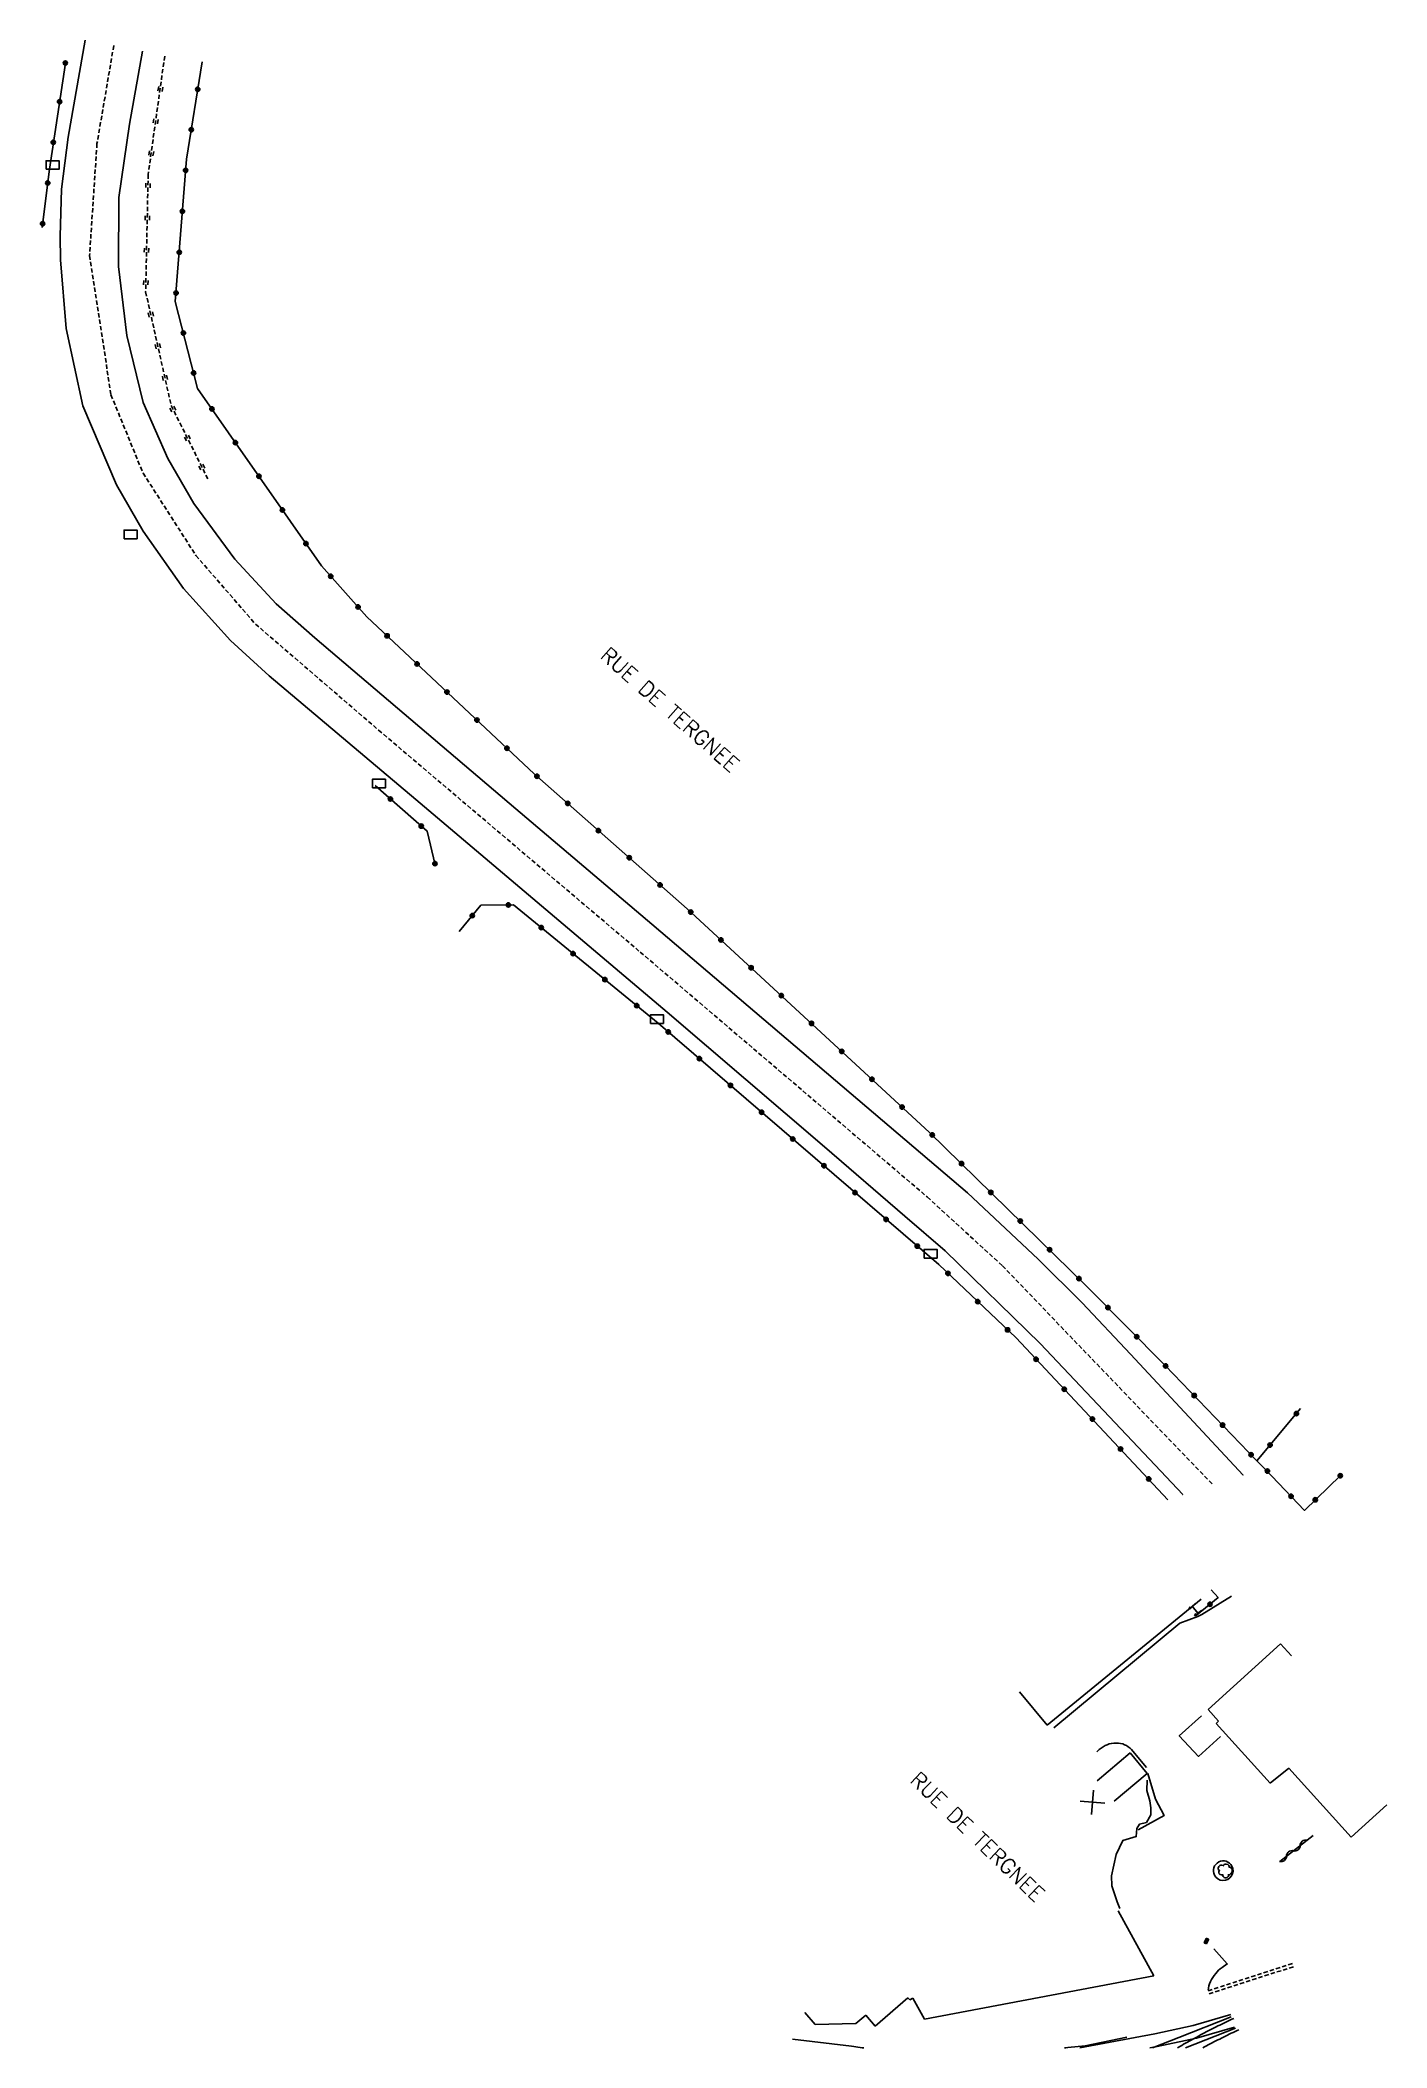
# Model space of a CAD drawing. Header units: millimetres. Extents: x 163519 to 164000, y 125000 to 125830.
# Drawn here: x 163655.1 to 163810.8, y 125000 to 125232.3 of the extents above; entities that cross this region are included whole.
import ezdxf
from ezdxf.enums import TextEntityAlignment as Align

# ---------------------------------------------------------------- set-up
doc = ezdxf.new("R2010")
doc.units = ezdxf.units.MM
doc.linetypes.add('DASHED', pattern=[0.75, 0.5, -0.25])
doc.layers.get('0').update_dxf_attribs({"linetype": 'CONTINUOUS'})
for name, color, linetype in [('W0001', 6, 'DASHED'), ('W0008', 7, 'CONTINUOUS'), ('W0017', 7, 'CONTINUOUS'), ('W0100', 7, 'CONTINUOUS'), ('W0105', 7, 'CONTINUOUS'), ('W0112', 1, 'DASHED'), ('W0220', 5, 'DASHED'), ('W0300', 7, 'CONTINUOUS'), ('W0302', 3, 'CONTINUOUS'), ('W0310', 3, 'CONTINUOUS'), ('W0322', 7, 'CONTINUOUS'), ('W0400', 7, 'CONTINUOUS'), ('W0700', 7, 'CONTINUOUS'), ('W0989', 7, 'CONTINUOUS'), ('W0991', 7, 'CONTINUOUS'), ('W1471', 7, 'CONTINUOUS')]:
    doc.layers.add(name, color=color, linetype=linetype)
doc.styles.get("Standard").update_dxf_attribs({"font": 'romans.shx', "width": 0.85})

msp = doc.modelspace()

# ---------------------------------------------------------------- texts
at = {"layer": 'W0989'}
for rotation, p in [(318.5934, (163727.91, 125154.85)), (316.1205, (163763.48, 125024.42))]:
    msp.add_text('RUE DE TERGNEE', height=1.75, rotation=rotation, dxfattribs=at).set_placement(p, align=Align.MIDDLE)

# ---------------------------------------------------------------- blocks, each defined once
blk = doc.blocks.new('T300')
for p, q in [((-0.8, 0.51), (-0.86, 0.34)), ((-0.86, 0.34), (-0.86, 0.17)), ((-0.86, 0.17), (-0.74, 0.06)), ((-0.69, 0.63), (-0.8, 0.51)), ((-0.8, -0.06), (-0.74, 0.06)), ((-0.74, 0.06), (-0.69, 0.11)), ((-0.57, 0.69), (-0.69, 0.63)), ((-0.46, 0.69), (-0.57, 0.69)), ((-0.29, 0.63), (-0.46, 0.69)), ((-0.29, 0.63), (-0.17, 0.74)), ((-0.23, 0.57), (-0.29, 0.63)), ((-0.17, 0.74), (-0.06, 0.8)), ((-0.06, 0.8), (0.06, 0.8)), ((0.06, 0.8), (0.23, 0.74)), ((0.23, 0.74), (0.34, 0.63)), ((0.34, 0.63), (0.4, 0.51)), ((0.46, 0.46), (0.34, 0.46)), ((0.4, 0.51), (0.4, 0.46)), ((0.57, 0.4), (0.46, 0.46)), ((0.57, 0.4), (0.69, 0.29)), ((0.69, 0.29), (0.74, 0.17)), ((0.74, 0.06), (0.69, -0.17)), ((0.74, 0.17), (0.74, 0.06)), ((-0.8, -0.17), (-0.8, -0.06)), ((-0.8, -0.23), (-0.8, -0.17)), ((-0.74, -0.34), (-0.8, -0.23)), ((-0.69, -0.4), (-0.74, -0.34)), ((-0.51, -0.46), (-0.69, -0.4)), ((-0.4, -0.46), (-0.51, -0.46)), ((-0.4, -0.46), (-0.34, -0.46)), ((-0.34, -0.46), (-0.34, -0.4)), ((-0.34, -0.51), (-0.34, -0.46)), ((-0.29, -0.63), (-0.34, -0.51)), ((-0.17, -0.74), (-0.29, -0.63)), ((-0.06, -0.8), (-0.17, -0.74)), ((0.06, -0.8), (-0.06, -0.8)), ((0.17, -0.74), (0.06, -0.8)), ((0.23, -0.69), (0.17, -0.74)), ((0.29, -0.46), (0.23, -0.46)), ((0.29, -0.63), (0.23, -0.69)), ((0.46, -0.4), (0.29, -0.46)), ((0.34, -0.51), (0.29, -0.63)), ((0.34, -0.51), (0.34, -0.46)), ((0.57, -0.34), (0.46, -0.4)), ((0.63, -0.29), (0.57, -0.34)), ((0.69, -0.17), (0.63, -0.29))]:
    blk.add_line(p, q)
blk = doc.blocks.new('T400')
for p, q in [((-0.15, 0.3), (0.15, 0.3)), ((-0.15, -0.25), (-0.15, 0.3)), ((-0.15, 0.15), (0.15, 0.15)), ((-0.15, 0), (0.15, 0)), ((0.15, 0.3), (0.15, -0.25)), ((-0.15, -0.15), (0.15, -0.15)), ((-0.15, -0.25), (-0.15, -0.3)), ((-0.15, -0.3), (0.15, -0.3)), ((0.15, -0.3), (0.15, -0.25))]:
    blk.add_line(p, q)
blk = doc.blocks.new('t105o')
for p, q in [((-0.5, 0), (0.5, 0)), ((0.5, 0), (0.2, 0.1)), ((0.5, 0), (0.2, -0.1))]:
    blk.add_line(p, q)
blk = doc.blocks.new('t310o')
at = {"color": 0, "linetype": 'Continuous'}
for centre, start, end in [((-0.5, 0.38), 216.8699, 323.1304), ((0.5, -0.37), 36.8699, 143.1303)]:
    blk.add_arc(centre, 0.625, start, end, dxfattribs=at)
blk = doc.blocks.new('t322o')
at = {"color": 0, "linetype": 'Continuous'}
for radius in [0.25, 0.15]:
    blk.add_circle((0, 0), radius, dxfattribs=at)
blk = doc.blocks.new('t991o')
at = {"color": 0, "linetype": 'Continuous'}
for p, q in [((-1, 1), (1, -1)), ((-1, -1), (1, 1))]:
    blk.add_line(p, q, dxfattribs=at)
blk = doc.blocks.new('t220o')
at = {"color": 0, "linetype": 'Continuous'}
for p, q in [((-0.25, 0.25), (0.25, 0.25)), ((-0.25, -0.25), (0.25, -0.25))]:
    blk.add_line(p, q, dxfattribs=at)
blk = doc.blocks.new('T1471')
at = {"color": 0, "linetype": 'Continuous', "flags": 128}
blk.add_lwpolyline([(-0.75, -0.5), (-0.75, 0.5), (0.75, 0.5), (0.75, -0.5), (-0.75, -0.5)], dxfattribs=at)

# ---------------------------------------------------------------- linework, layer by layer
at = {"layer": 'W0001'}
msp.add_lwpolyline([(163663.58, 125231.67), (163661.64, 125220.33), (163660.78, 125207.38), (163663.26, 125191.28), (163666.97, 125182.21), (163673.08, 125172.68), (163679.97, 125164.74), (163694.21, 125152.47), (163724.47, 125126.79), (163757.67, 125098.45), (163766.36, 125090.49), (163790.71, 125065.14)], dxfattribs=at)
at = {"layer": 'W0008'}
for points in [[(163660.28, 125232.31), (163658.31, 125221.08), (163657.54, 125215.08), (163657.38, 125209.61), (163657.41, 125206.88), (163658.09, 125198.95), (163660.01, 125190.01), (163663.91, 125180.85), (163666.97, 125175.48), (163671.64, 125168.86), (163677.07, 125162.85), (163681.56, 125158.76), (163698.53, 125144.43), (163727.58, 125119.82), (163745.8, 125104.26), (163755.09, 125096.22), (163759.73, 125092.21), (163770.72, 125081.51), (163783.38, 125068.13), (163787.21, 125064.02), (163787.21, 125064.02)], [(163794.21, 125066.26), (163794.21, 125066.26), (163781.18, 125080.25), (163775.57, 125086.19), (163770.49, 125091.24), (163762.33, 125098.93), (163756.1, 125104.23), (163725.81, 125130), (163710.08, 125143.38), (163686.84, 125163.15), (163682.36, 125167.08), (163677.6, 125172.25), (163672.84, 125178.71), (163669.84, 125183.89), (163666.99, 125190.39), (163665.1, 125198.13), (163664.13, 125206.1), (163664.18, 125214.11), (163665.41, 125222.58), (163666.89, 125231.04)]]:
    msp.add_lwpolyline(points, dxfattribs=at)
at = {"layer": 'W0017', "flags": 128}
for points in [[(163772.31, 125037.03), (163786.88, 125049.13), (163788.97, 125049.92), (163789.43, 125050.16), (163792.87, 125052.25)], [(163789.37, 125038.42), (163786.81, 125036.12), (163789.04, 125033.72), (163791.6, 125036.03)], [(163783.04, 125032.42), (163781.46, 125034.32), (163781.3, 125034.52), (163781.12, 125034.69), (163780.92, 125034.84), (163780.72, 125034.97), (163780.5, 125035.07), (163780.27, 125035.16), (163780.03, 125035.21), (163779.78, 125035.25), (163779.5, 125035.26), (163779.23, 125035.25), (163778.97, 125035.22), (163778.71, 125035.16), (163778.47, 125035.08), (163778.23, 125034.97), (163778, 125034.84), (163777.77, 125034.69), (163777.56, 125034.51), (163777.29, 125034.27)], [(163782.05, 125025.23), (163785.08, 125026.9), (163784.06, 125028.76), (163783.17, 125031.76)], [(163790.15, 125006.66), (163790.18, 125006.92), (163790.24, 125007.17), (163790.32, 125007.42), (163790.43, 125007.67), (163790.56, 125007.92), (163790.7, 125008.15), (163790.86, 125008.38), (163791.03, 125008.6), (163791.19, 125008.79), (163791.37, 125008.97), (163791.56, 125009.13), (163791.76, 125009.29), (163792.36, 125009.71), (163790.82, 125011.46)]]:
    msp.add_lwpolyline(points, dxfattribs=at)
msp.add_lwpolyline([(163792.91, 125021.02, 1), (163790.89, 125019.98, 1)], format="xyb", close=True, dxfattribs=at)
at = {"layer": 'W0100'}
for p, q in [((163771.54, 125037.35), (163789.33, 125051.93)), ((163788.31, 125051.09), (163788.97, 125050.29)), ((163790.15, 125039.13), (163798.52, 125046.74)), ((163798.52, 125046.74), (163799.8, 125045.34)), ((163768.33, 125041.19), (163771.54, 125037.35)), ((163791.37, 125037.79), (163790.15, 125039.13)), ((163791.08, 125037.52), (163791.37, 125037.79)), ((163797.34, 125030.61), (163791.08, 125037.52)), ((163777.31, 125030.9), (163781.13, 125034.12)), ((163781.13, 125034.12), (163783.12, 125031.76)), ((163783.12, 125031.76), (163779.3, 125028.53)), ((163799.47, 125032.37), (163797.34, 125030.61)), ((163806.68, 125024.37), (163799.47, 125032.37)), ((163810.82, 125028.13), (163806.68, 125024.37)), ((163779.74, 125015.86), (163783.86, 125008.33)), ((163783.86, 125008.33), (163757.33, 125003.3)), ((163755.41, 125005.78), (163751.63, 125002.52)), ((163755.65, 125005.54), (163755.41, 125005.78)), ((163744.72, 125002.69), (163743.52, 125004.08)), ((163750.57, 125003.77), (163749.42, 125002.82)), ((163751.63, 125002.52), (163750.57, 125003.77)), ((163756, 125005.73), (163755.65, 125005.54)), ((163757.33, 125003.3), (163756, 125005.73)), ((163749.42, 125002.82), (163744.72, 125002.69))]:
    msp.add_line(p, q, dxfattribs=at)
at = {"layer": 'W0112', "flags": 128}
for points in [[(163790.14, 125006.61), (163799.9, 125009.75)], [(163790.26, 125006.25), (163800.02, 125009.39)]]:
    msp.add_lwpolyline(points, dxfattribs=at)
at = {"layer": 'W0220'}
msp.add_lwpolyline([(163669.47, 125230.45), (163667.56, 125216.77), (163667.27, 125203.18), (163670.22, 125190.03), (163674.56, 125181.34)], dxfattribs=at)
at = {"layer": 'W0302', "flags": 128}
msp.add_lwpolyline([(163783.1, 125030.97), (163783.07, 125029.78), (163783.43, 125028.57), (163783.51, 125027.76), (163783.53, 125026.98), (163783.02, 125026.09), (163782.21, 125025.88), (163781.89, 125025.37), (163781.84, 125024.45), (163780.27, 125024.01), (163779.5, 125022.39), (163778.98, 125019.92), (163779.01, 125018.76), (163779.62, 125016.91), (163779.96, 125016.14)], dxfattribs=at)
at = {"layer": 'W0310', "flags": 128}
msp.add_lwpolyline([(163798.43, 125021.57), (163802.3, 125024.56)], dxfattribs=at)
at = {"layer": 'W0322'}
msp.add_line((163795.8, 125067.92), (163800.85, 125073.97), dxfattribs=at)
for points in [[(163657.98, 125229.65), (163657.98, 125229.65), (163657.98, 125229.65), (163656.14, 125217.39), (163655.29, 125210.64)], [(163796.77, 125066.92), (163795.8, 125067.92), (163785.2, 125078.95), (163776.06, 125088.18), (163757.89, 125105.96), (163729.9, 125131.81), (163712.2, 125147.41), (163692.86, 125165.59), (163687.6, 125171.47), (163673.28, 125191.99), (163670.7, 125202.08), (163671.99, 125218.54), (163673.8, 125229.8)], [(163693.8, 125146.07), (163699.81, 125140.78), (163700.75, 125136.89)], [(163703.53, 125129.17), (163706.04, 125132.22), (163709.81, 125132.25), (163726.55, 125118.56), (163758.99, 125090.63), (163767.94, 125082.14), (163785.51, 125063.41)]]:
    msp.add_lwpolyline(points, dxfattribs=at)
at = {"layer": 'W0322', "flags": 128}
for points in [[(163796.77, 125066.92), (163801.29, 125062.19), (163805.45, 125066.21)], [(163788.82, 125050.05), (163791.31, 125052.09), (163790.52, 125053.01)]]:
    msp.add_lwpolyline(points, dxfattribs=at)
at = {"layer": 'W0700', "flags": 128}
for points in [[(163775.33, 125000), (163775.93, 125000.11), (163783.97, 125001.64), (163788.44, 125002.59), (163792.78, 125003.86)], [(163783.71, 125000), (163786.77, 125001.21), (163792.81, 125003.59)], [(163773.56, 125000), (163773.7, 125000.01), (163773.93, 125000.03), (163775.94, 125000.25), (163780.76, 125001.22)], [(163783.41, 125000), (163784.26, 125000.16), (163788.81, 125001.13), (163793.21, 125002.41)], [(163793.12, 125003.4), (163792.89, 125003.3), (163792.66, 125003.19), (163792.43, 125003.08), (163792.2, 125002.97), (163791.97, 125002.86), (163791.75, 125002.75), (163791.52, 125002.64), (163791.29, 125002.53), (163791.07, 125002.42), (163790.84, 125002.3), (163790.62, 125002.19), (163790.39, 125002.07), (163790.17, 125001.96), (163789.94, 125001.84), (163789.72, 125001.72), (163789.49, 125001.61), (163789.27, 125001.49), (163789.05, 125001.37), (163788.83, 125001.25), (163788.61, 125001.13), (163788.4, 125001.01), (163788.18, 125000.89), (163787.96, 125000.77), (163787.75, 125000.65), (163787.53, 125000.53), (163787.32, 125000.41), (163787.1, 125000.28), (163786.89, 125000.16), (163786.67, 125000.04), (163786.61, 125000)], [(163787.52, 125000), (163793.32, 125002.29)], [(163793.72, 125002.1), (163793.5, 125002), (163793.27, 125001.89), (163793.05, 125001.78), (163792.82, 125001.68), (163792.6, 125001.57), (163792.38, 125001.46), (163792.15, 125001.35), (163791.93, 125001.24), (163791.71, 125001.13), (163791.49, 125001.02), (163791.27, 125000.91), (163791.05, 125000.8), (163790.83, 125000.68), (163790.61, 125000.57), (163790.39, 125000.45), (163790.17, 125000.34), (163789.95, 125000.22), (163789.73, 125000.1), (163789.54, 125000)], [(163742.1, 125001.02), (163748.9, 125000.19), (163749.16, 125000.15), (163749.41, 125000.12), (163749.65, 125000.09), (163749.9, 125000.05), (163750.15, 125000.02), (163750.35, 125000)]]:
    msp.add_lwpolyline(points, dxfattribs=at)

# ---------------------------------------------------------------- block references
at = {"layer": 'W0105'}
for p, rotation in [((163788.29, 125051.08), 219.9845926402228), ((163788.97, 125050.29), 216.9388789239263)]:
    msp.add_blockref('t105o', p, dxfattribs=dict(at, rotation=rotation))
at = {"layer": 'W0220'}
for p, rotation in [((163668.98, 125226.65), 260.4322764148681), ((163668.42, 125222.93), 260.4322764148681), ((163667.91, 125219.22), 260.4322764148681), ((163667.54, 125215.49), 268.7480541798946), ((163667.45, 125211.74), 268.7480541798946), ((163667.37, 125208), 268.7480541798946), ((163667.29, 125204.25), 268.7480541798946), ((163667.86, 125200.56), 282.6552713242135), ((163668.68, 125196.9), 282.6552713242135), ((163669.5, 125193.24), 282.6552713242135), ((163670.42, 125189.62), 296.5386817948759), ((163672.1, 125186.27), 296.5386817948759), ((163673.77, 125182.91), 296.5386817948759)]:
    msp.add_blockref('t220o', p, dxfattribs=dict(at, rotation=rotation))
at = {"layer": 'W0300'}
msp.add_blockref('T300', (163792.19, 125020.46), dxfattribs=at)
at = {"layer": 'W0310', "rotation": 37.75373216468797}
for p in [(163799.22, 125022.18), (163800.8, 125023.4)]:
    msp.add_blockref('t310o', p, dxfattribs=at)
at = {"layer": 'W0322'}
for p, rotation in [((163657.98, 125229.65), 118.0138527120728), ((163673.29, 125226.63), 80.15835321310502), ((163657.31, 125225.18), 261.8167710385379), ((163672.54, 125221.94), 80.15835321310502), ((163656.59, 125220.49), 261.8167710385379), ((163671.89, 125217.24), 85.53771611471336), ((163655.94, 125215.79), 262.8352388619635), ((163671.52, 125212.51), 85.53771611471336), ((163655.35, 125211.07), 262.8352388619635), ((163671.15, 125207.77), 85.53771611471336), ((163670.78, 125203.04), 85.53771611471336), ((163671.64, 125198.41), 104.3124895290655), ((163672.82, 125193.8), 104.3124895290655), ((163674.93, 125189.63), 124.9227537170062), ((163677.65, 125185.74), 124.9227537170062), ((163680.37, 125181.84), 124.9227537170062), ((163683.08, 125177.95), 124.9227537170062), ((163685.8, 125174.05), 124.9227537170062), ((163688.67, 125170.28), 131.7486002022936), ((163691.84, 125166.73), 131.7486002022936), ((163695.2, 125163.38), 136.7799106445671), ((163698.66, 125160.13), 136.7799106445671), ((163702.12, 125156.88), 136.7799106445671), ((163705.58, 125153.63), 136.7799106445671), ((163709.05, 125150.37), 136.7799106445671), ((163712.52, 125147.13), 138.5933042208734), ((163695.58, 125144.5), 318.6201357441166), ((163716.08, 125143.99), 138.5933042208734), ((163699.15, 125141.36), 318.6201357441166), ((163719.64, 125140.85), 138.5933042208734), ((163700.72, 125137.02), 283.5708457783129), ((163723.2, 125137.71), 138.5933042208734), ((163726.77, 125134.56), 138.5933042208734), ((163705.04, 125131.01), 50.57368621169962), ((163709.22, 125132.24), 0.3644571173643412), ((163730.32, 125131.41), 137.2943349750585), ((163713.03, 125129.62), 320.7118696534351), ((163716.7, 125126.61), 320.7118696534351), ((163733.81, 125128.19), 137.2943349750585), ((163737.3, 125124.97), 137.2943349750585), ((163720.38, 125123.6), 320.7118696534351), ((163740.79, 125121.75), 137.2943349750585), ((163724.06, 125120.59), 320.7118696534351), ((163727.71, 125117.55), 319.2812706355733), ((163744.28, 125118.53), 137.2943349750585), ((163747.77, 125115.3), 137.2943349750585), ((163731.31, 125114.46), 319.2812706355733), ((163734.91, 125111.36), 319.2812706355733), ((163751.27, 125112.08), 137.2943349750585), ((163738.51, 125108.26), 319.2812706355733), ((163754.76, 125108.86), 137.2943349750585), ((163758.24, 125105.63), 135.6073050094317), ((163742.11, 125105.16), 319.2812706355733), ((163745.71, 125102.06), 319.2812706355733), ((163761.63, 125102.31), 135.6073050094317), ((163749.31, 125098.96), 319.2812706355733), ((163765.02, 125098.98), 135.6073050094317), ((163752.91, 125095.86), 319.2812706355733), ((163768.42, 125095.66), 135.6073050094317), ((163756.51, 125092.76), 319.2812706355733), ((163771.81, 125092.34), 135.6073050094317), ((163760.06, 125089.61), 316.5198283661873), ((163775.21, 125089.01), 135.6073050094317), ((163763.51, 125086.35), 316.5198283661873), ((163778.56, 125085.65), 134.7070100923912), ((163766.95, 125083.08), 316.5198283661873), ((163781.9, 125082.28), 134.7070100923912), ((163770.26, 125079.67), 313.2248094218014), ((163785.24, 125078.9), 133.8636267751677), ((163773.52, 125076.21), 313.2248094218014), ((163788.54, 125075.48), 133.8636267751677), ((163800.36, 125073.39), 50.16095135472479), ((163776.77, 125072.75), 313.2248094218014), ((163791.83, 125072.05), 133.8636267751677), ((163780.02, 125069.29), 313.2248094218014), ((163795.12, 125068.63), 133.8636267751677), ((163797.32, 125069.74), 50.16095135472479), ((163783.28, 125065.83), 313.2248094218014), ((163797.01, 125066.73), 313.2641651160543), ((163805.43, 125066.19), 44.03529083654769), ((163799.75, 125063.82), 313.2641651160543), ((163802.55, 125063.41), 44.03529083654769), ((163790.37, 125051.32), 39.24978067575718)]:
    msp.add_blockref('t322o', p, dxfattribs=dict(at, rotation=rotation))
at = {"layer": 'W0400', "rotation": 154.4382197491013}
msp.add_blockref('T400', (163789.95, 125012.36), dxfattribs=at)
at = {"layer": 'W0991', "rotation": 310.1859514757203}
msp.add_blockref('t991o', (163776.78, 125028.42), dxfattribs=at)
at = {"layer": 'W1471'}
for p in [(163656.5, 125217.86), (163665.52, 125175.12), (163694.25, 125146.29), (163726.41, 125119.03), (163758.06, 125091.89)]:
    msp.add_blockref('T1471', p, dxfattribs=at)

msp.set_redraw_order([(e.dxf.handle, doc.entitydb.next_handle()) for e in msp.query("TEXT MTEXT ATTDEF DIMENSION ARC_DIMENSION")])  # texts and dimensions are drawn at this point

doc.saveas('drawing.dxf')
